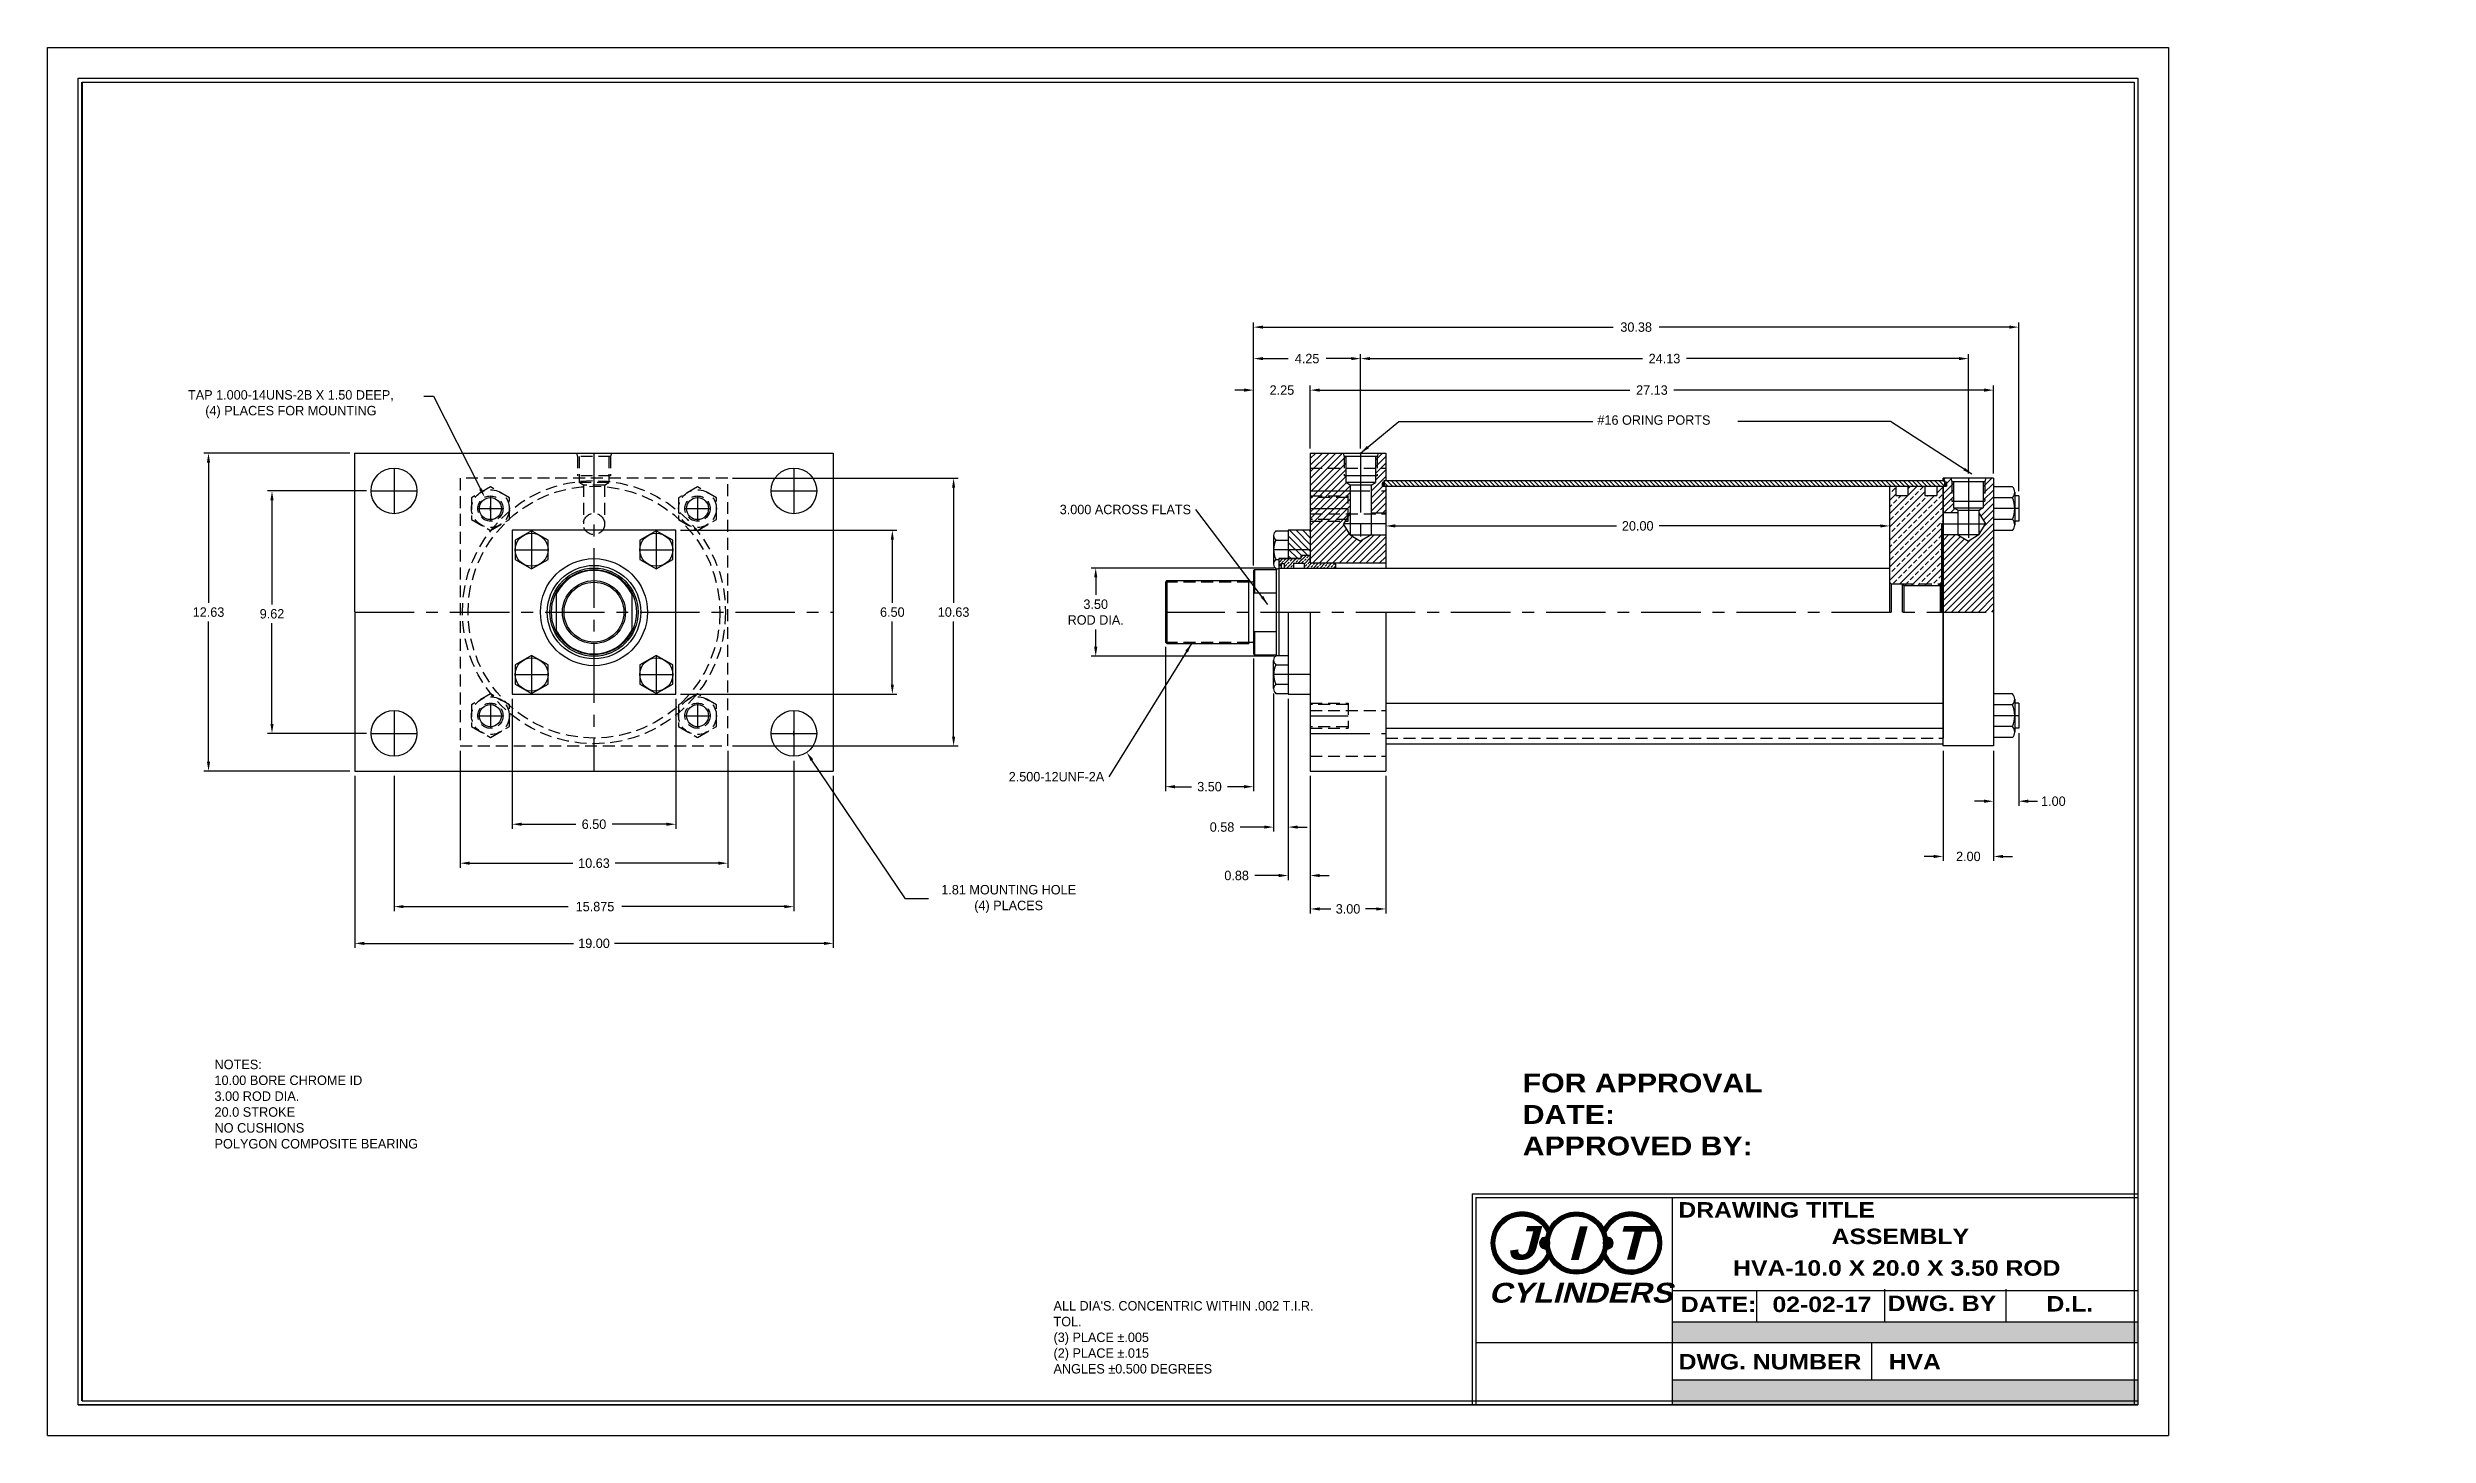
# Model space of a CAD drawing. Extents: x -40.6 to 53.9, y 2.4 to 57.5.
import ezdxf

# ---------------------------------------------------------------- set-up
doc = ezdxf.new("R2010")
doc.units = 0
doc.header["$LTSCALE"] = 1.888889
doc.header["$MEASUREMENT"] = 0
doc.linetypes.add('CENTER', pattern=[2, 1.25, -0.25, 0.25, -0.25])
doc.linetypes.add('DASHED2', pattern=[0.375, 0.25, -0.125])
doc.layers.get('DEFPOINTS').update_dxf_attribs({"linetype": 'CONTINUOUS'})
for name, color, linetype in [('BODY', 1, 'CONTINUOUS'), ('CENTER', 70, 'CENTER'), ('DIMENSION', 7, 'CONTINUOUS'), ('HATCH', 131, 'CONTINUOUS'), ('HIDDEN', 140, 'DASHED2'), ('TB', 7, 'CONTINUOUS')]:
    doc.layers.add(name, color=color, linetype=linetype)
doc.styles.add('ADESK1', font='romans')
doc.dimstyles.new('STANDARD_WS', dxfattribs={"dimscale": 1.888889, "dimtxt": 0.18, "dimasz": 0.18, "dimexe": 0.18, "dimexo": 0.0625, "dimgap": 0.09, "dimtad": 0, "dimtih": 1, "dimtoh": 1, "dimdec": 4, "dimzin": 0, "dimdsep": 46, "dimtxsty": 'Standard', "dimcen": 0.09, "dimadec": 0, "dimazin": 0, "dimtfac": 1, "dimtdec": 4, "dimtofl": 0, "dimtmove": 0, "dimatfit": 3, "dimfxl": 1, "dimtolj": 1, "dimtzin": 0, "dimarcsym": 0})
pattern_1 = [(0, (-36.81613, 15.2965), (0, 0.1727578), [0.1727578, -0.1727578]), (45, (-36.64337, 15.2965), (1e-17, 0.17275781), [0.04318945, -0.15793754, 0.04318945, -0.24431644])]

msp = doc.modelspace()

# ---------------------------------------------------------------- texts
at = {"layer": 'DIMENSION', "char_height": 0.375}
for s, insert, attachment_point in [('#16 ORING PORTS', (20.893, 42.93), 1), ('3.000 ACROSS FLATS', (4.758, 39), 9), ('2.500-12UNF-2A', (1.312, 28.585), 6)]:
    msp.add_mtext(s, dxfattribs=dict(at, insert=insert, attachment_point=attachment_point))
at = {"layer": 'DIMENSION', "attachment_point": 1}
for s, insert, char_height, width in [('NOTES:\\P10.00 BORE CHROME ID\\P3.00 ROD DIA.\\P20.0 STROKE \\PNO CUSHIONS\\PPOLYGON COMPOSITE BEARING', (-34.009, 17.357), 0.37778, 22.70539), ('{\\fArial Black|b0|i0|c0|p34;FOR APPROVAL\\PDATE:\\PAPPROVED BY:}', (17.927, 16.807), 0.75, 16.0599), ("ALL DIA'S. CONCENTRIC WITHIN .002 T.I.R.\\PTOL.\\P(3) PLACE ±.005\\P(2) PLACE ±.015\\PANGLES ±0.500 DEGREES", (-0.699, 7.775), 0.375, 30.38426)]:
    msp.add_mtext(s, dxfattribs=dict(at, insert=insert, char_height=char_height, width=width))
at = {"layer": 'DIMENSION', "lineweight": 0, "char_height": 0.18}
for insert, attachment_point in [((-6.182, 12.521), 6), ((11.684, 12.588), 6), ((4.236, 11.459), 6), ((4.389, 11.459), 6), ((4.418, 11.706), 6), ((10.473, 11.377), 4), ((7.199, 11.285), 4), ((11.12, 11.306), 6), ((14.981, 10.632), 4), ((6.592, 9.772), 4), ((10.036, 9.897), 6), ((53.88, 9.607), 4), ((13.362, 8.627), 4), ((19.578, 7.541), 4), ((19.578, 7.541), 4), ((9.865, 6.353), 6), ((13.166, 5.889), 6), ((19.578, 5.365), 4), ((19.578, 4.455), 4)]:
    msp.add_mtext('\\A1;', dxfattribs=dict(at, insert=insert, attachment_point=attachment_point))
at = {"layer": 'TB', "insert": (24.104, 11.701), "char_height": 0.6143, "width": 39.2897, "attachment_point": 1, "style": 'ADESK1'}
msp.add_mtext('{\\fArial Black|b0|i0|c0|p34;DRAWING TITLE}', dxfattribs=at)
at = {"layer": 'TB', "attachment_point": 1}
for s, insert, char_height, width in [('{\\fArial Black|b0|i1|c0|p34;\\C7;J}', (17.307, 10.758), 1.3365, 4.21253), ('{\\fArial Black|b0|i1|c0|p34;\\C7;I}', (19.697, 10.74), 1.3365, 3.75751), ('{\\fArial Black|b0|i1|c0|p34;\\C7;T}', (21.565, 10.75), 1.3365, 4.21253), ('{\\fArial Black|b0|i0|c0|p34;\\C7;ASSEMBLY}', (30.188, 10.651), 0.6143, 16.4929), ('{\\fArial Black|b0|i1|c0|p34;\\C7;CYLINDERS}', (16.577, 8.501), 0.78975, 9.34778), ('{\\fArial Black|b0|i0|c0|p34;\\C7;HVA-10.0 X 20.0 X 3.50 ROD}', (26.281, 9.396), 0.6143, 14.40747), ('{\\fArial Black|b0|i0|c0|p34;\\C7;DATE:}', (24.201, 7.949), 0.61425, 2.27885), ('{\\fArial Black|b0|i0|c0|p34;\\C7;02-02-17}', (27.842, 7.951), 0.6143, 4.57326), ('{\\fArial Black|b0|i0|c0|p34;\\C7;DWG. BY}', (32.413, 7.992), 0.61425, 4.6865), ('{\\fArial Black|b0|i0|c0|p34;\\C7;D.L.}', (38.718, 7.975), 0.6143, 4.85757), ('{\\fArial Black|b0|i0|c0|p34;\\C7;DWG. NUMBER}', (24.115, 5.674), 0.61425, 7.82509), ('{\\fArial Black|b0|i0|c0|p34;\\C7;HVA}', (32.455, 5.674), 0.61425, 7.82509)]:
    msp.add_mtext(s, dxfattribs=dict(at, insert=insert, char_height=char_height, width=width))

# ---------------------------------------------------------------- blocks, each defined once
blk = doc.blocks.new('*D73')
at = {"layer": 'DEFPOINTS', "color": 0}
for p in [(-11.006, 29.4), (-26.88, 28.806), (-11.006, 23.43)]:
    blk.add_point(p, dxfattribs=at)
at = {"layer": 'DIMENSION', "color": 0, "lineweight": -2}
for p, q in [((-26.88, 28.618), (-26.88, 23.25)), ((-11.006, 29.212), (-11.006, 23.25)), ((-26.505, 23.43), (-19.966, 23.43)), ((-11.381, 23.43), (-17.84, 23.43))]:
    blk.add_line(p, q, dxfattribs=at)
at = {"layer": 'DIMENSION', "color": 0}
for points in [[(-26.505, 23.492), (-26.505, 23.367), (-26.88, 23.43)], [(-11.381, 23.492), (-11.381, 23.367), (-11.006, 23.43)]]:
    blk.add_solid(points, dxfattribs=at)
at = {"layer": 'DIMENSION', "color": 0, "insert": (-18.903, 23.43), "char_height": 0.375, "attachment_point": 5}
blk.add_mtext('\\A1;15.875', dxfattribs=at)
blk = doc.blocks.new('*D76')
at = {"layer": 'DEFPOINTS', "color": 0}
for p in [(-27.787, 39.93), (-31.725, 30.306), (-27.787, 30.306)]:
    blk.add_point(p, dxfattribs=at)
at = {"layer": 'DIMENSION', "color": 0, "lineweight": -2}
for p, q in [((-27.975, 39.93), (-31.905, 39.93)), ((-31.725, 39.555), (-31.725, 35.427)), ((-31.725, 30.681), (-31.725, 34.676)), ((-27.975, 30.306), (-31.905, 30.306))]:
    blk.add_line(p, q, dxfattribs=at)
at = {"layer": 'DIMENSION', "color": 0}
for points in [[(-31.788, 39.555), (-31.663, 39.555), (-31.725, 39.93)], [(-31.788, 30.681), (-31.663, 30.681), (-31.725, 30.306)]]:
    blk.add_solid(points, dxfattribs=at)
at = {"layer": 'DIMENSION', "color": 0, "insert": (-31.725, 35.051), "char_height": 0.375, "attachment_point": 5}
blk.add_mtext('\\A1;9.62', dxfattribs=at)
blk = doc.blocks.new('*D79')
at = {"layer": 'DEFPOINTS', "color": 0}
for p in [(-11.514, 31.057), (-10.499, 29.554)]:
    blk.add_point(p, dxfattribs=at)
at = {"layer": 'DIMENSION', "color": 0, "lineweight": -2}
for p, q in [((-11.096, 30.306), (-10.916, 30.306)), ((-11.006, 30.216), (-11.006, 30.396)), ((-6.57, 23.733), (-10.29, 29.244)), ((-5.668, 23.733), (-6.57, 23.733))]:
    blk.add_line(p, q, dxfattribs=at)
at = {"layer": 'DIMENSION', "color": 0}
blk.add_solid([(-10.238, 29.278), (-10.341, 29.209), (-10.499, 29.554)], dxfattribs=at)
at = {"layer": 'DIMENSION', "color": 0, "insert": (-2.48, 23.733), "char_height": 0.375, "attachment_point": 5}
blk.add_mtext('\\A1;1.81 MOUNTING HOLE\\P(4) PLACES', dxfattribs=at)
blk = doc.blocks.new('*D108')
at = {"layer": 'DEFPOINTS', "color": 0}
for p in [(-23.28, 39.674), (-22.827, 38.782)]:
    blk.add_point(p, dxfattribs=at)
at = {"layer": 'DIMENSION', "color": 0, "lineweight": -2}
for p, q in [((-25.693, 43.685), (-25.318, 43.685)), ((-25.318, 43.685), (-23.45, 40.008)), ((-23.143, 39.228), (-22.963, 39.228)), ((-23.053, 39.138), (-23.053, 39.318))]:
    blk.add_line(p, q, dxfattribs=at)
at = {"layer": 'DIMENSION', "color": 0}
blk.add_solid([(-23.394, 40.037), (-23.506, 39.98), (-23.28, 39.674)], dxfattribs=at)
at = {"layer": 'DIMENSION', "color": 0, "insert": (-30.975, 43.685), "char_height": 0.375, "attachment_point": 5}
blk.add_mtext('\\A1;\\PTAP 1.000-14UNS-2B X 1.50 DEEP,\\P(4) PLACES FOR MOUNTING', dxfattribs=at)
blk = doc.blocks.new('*D217')
at = {"layer": 'DEFPOINTS', "color": 0}
for p in [(9.492, 28.806), (12.492, 28.806), (9.492, 23.338)]:
    blk.add_point(p, dxfattribs=at)
at = {"layer": 'DIMENSION', "color": 0, "lineweight": -2}
for p, q in [((9.492, 28.618), (9.492, 23.158)), ((12.492, 28.618), (12.492, 23.158)), ((9.867, 23.338), (10.304, 23.338)), ((12.117, 23.338), (11.68, 23.338))]:
    blk.add_line(p, q, dxfattribs=at)
at = {"layer": 'DIMENSION', "color": 0}
for points in [[(9.867, 23.4), (9.867, 23.275), (9.492, 23.338)], [(12.117, 23.4), (12.117, 23.275), (12.492, 23.338)]]:
    blk.add_solid(points, dxfattribs=at)
at = {"layer": 'DIMENSION', "color": 0, "insert": (10.992, 23.338), "char_height": 0.375, "attachment_point": 5}
blk.add_mtext('\\A1;3.00', dxfattribs=at)
blk = doc.blocks.new('*D245')
at = {"layer": 'DEFPOINTS', "color": 0}
for p in [(3.742, 33.93), (7.242, 33.461), (7.242, 28.19)]:
    blk.add_point(p, dxfattribs=at)
at = {"layer": 'DIMENSION', "color": 0, "lineweight": -2}
for p, q in [((3.742, 33.742), (3.742, 28.01)), ((7.242, 33.273), (7.242, 28.01)), ((4.117, 28.19), (4.773, 28.19)), ((6.867, 28.19), (6.212, 28.19))]:
    blk.add_line(p, q, dxfattribs=at)
at = {"layer": 'DIMENSION', "color": 0}
for points in [[(4.117, 28.252), (4.117, 28.127), (3.742, 28.19)], [(6.867, 28.252), (6.867, 28.127), (7.242, 28.19)]]:
    blk.add_solid(points, dxfattribs=at)
at = {"layer": 'DIMENSION', "color": 0, "insert": (5.492, 28.19), "char_height": 0.375, "attachment_point": 5}
blk.add_mtext('\\A1;3.50', dxfattribs=at)
blk = doc.blocks.new('*D249')
at = {"layer": 'DEFPOINTS', "color": 0}
for p in [(-24.256, 29.806), (-13.631, 29.806), (-24.256, 25.153)]:
    blk.add_point(p, dxfattribs=at)
at = {"layer": 'DIMENSION', "color": 0, "lineweight": -2}
for p, q in [((-24.256, 29.618), (-24.256, 24.973)), ((-13.631, 29.618), (-13.631, 24.973)), ((-23.881, 25.153), (-19.788, 25.153)), ((-14.006, 25.153), (-18.099, 25.153))]:
    blk.add_line(p, q, dxfattribs=at)
at = {"layer": 'DIMENSION', "color": 0}
for points in [[(-23.881, 25.216), (-23.881, 25.091), (-24.256, 25.153)], [(-14.006, 25.216), (-14.006, 25.091), (-13.631, 25.153)]]:
    blk.add_solid(points, dxfattribs=at)
at = {"layer": 'DIMENSION', "color": 0, "insert": (-18.943, 25.153), "char_height": 0.375, "attachment_point": 5}
blk.add_mtext('\\A1;10.63', dxfattribs=at)
blk = doc.blocks.new('*D250')
at = {"layer": 'DEFPOINTS', "color": 0}
for p in [(-13.631, 40.431), (-13.631, 29.806), (-4.667, 29.806)]:
    blk.add_point(p, dxfattribs=at)
at = {"layer": 'DIMENSION', "color": 0, "lineweight": -2}
for p, q in [((-13.443, 40.431), (-4.487, 40.431)), ((-4.667, 40.056), (-4.667, 35.494)), ((-4.667, 30.181), (-4.667, 34.743)), ((-13.443, 29.806), (-4.487, 29.806))]:
    blk.add_line(p, q, dxfattribs=at)
at = {"layer": 'DIMENSION', "color": 0}
for points in [[(-4.729, 40.056), (-4.604, 40.056), (-4.667, 40.431)], [(-4.729, 30.181), (-4.604, 30.181), (-4.667, 29.806)]]:
    blk.add_solid(points, dxfattribs=at)
at = {"layer": 'DIMENSION', "color": 0, "insert": (-4.667, 35.118), "char_height": 0.375, "attachment_point": 5}
blk.add_mtext('\\A1;10.63', dxfattribs=at)
blk = doc.blocks.new('*D252')
at = {"layer": 'DEFPOINTS', "color": 0}
for p in [(-28.444, 41.431), (-34.245, 28.806), (-28.441, 28.806)]:
    blk.add_point(p, dxfattribs=at)
at = {"layer": 'DIMENSION', "color": 0, "lineweight": -2}
for p, q in [((-28.632, 41.431), (-34.425, 41.431)), ((-34.245, 41.056), (-34.245, 35.494)), ((-34.245, 29.181), (-34.245, 34.743)), ((-28.629, 28.806), (-34.425, 28.806))]:
    blk.add_line(p, q, dxfattribs=at)
at = {"layer": 'DIMENSION', "color": 0}
for points in [[(-34.308, 41.056), (-34.183, 41.056), (-34.245, 41.431)], [(-34.308, 29.181), (-34.183, 29.181), (-34.245, 28.806)]]:
    blk.add_solid(points, dxfattribs=at)
at = {"layer": 'DIMENSION', "color": 0, "insert": (-34.245, 35.118), "char_height": 0.375, "attachment_point": 5}
blk.add_mtext('\\A1;12.63', dxfattribs=at)
blk = doc.blocks.new('*D257')
at = {"layer": 'DEFPOINTS', "color": 0}
for p in [(34.617, 29.806), (36.617, 29.806), (36.617, 25.422)]:
    blk.add_point(p, dxfattribs=at)
at = {"layer": 'DIMENSION', "color": 0, "lineweight": -2}
for p, q in [((34.617, 29.618), (34.617, 25.242)), ((36.617, 29.618), (36.617, 25.242)), ((34.242, 25.422), (33.867, 25.422)), ((36.992, 25.422), (37.367, 25.422))]:
    blk.add_line(p, q, dxfattribs=at)
at = {"layer": 'DIMENSION', "color": 0}
for points in [[(34.242, 25.484), (34.242, 25.359), (34.617, 25.422)], [(36.992, 25.484), (36.992, 25.359), (36.617, 25.422)]]:
    blk.add_solid(points, dxfattribs=at)
at = {"layer": 'DIMENSION', "color": 0, "insert": (35.617, 25.422), "char_height": 0.375, "attachment_point": 5}
blk.add_mtext('\\A1;2.00', dxfattribs=at)
blk = doc.blocks.new('*D258')
at = {"layer": 'DEFPOINTS', "color": 0}
for p in [(37.617, 30.508), (36.617, 29.806), (37.617, 27.613)]:
    blk.add_point(p, dxfattribs=at)
at = {"layer": 'DIMENSION', "color": 0, "lineweight": -2}
for p, q in [((37.617, 30.32), (37.617, 27.433)), ((36.617, 29.618), (36.617, 27.433)), ((36.242, 27.613), (35.867, 27.613)), ((37.992, 27.613), (38.367, 27.613))]:
    blk.add_line(p, q, dxfattribs=at)
at = {"layer": 'DIMENSION', "color": 0}
for points in [[(36.242, 27.676), (36.242, 27.551), (36.617, 27.613)], [(37.992, 27.676), (37.992, 27.551), (37.617, 27.613)]]:
    blk.add_solid(points, dxfattribs=at)
at = {"layer": 'DIMENSION', "color": 0, "insert": (38.993, 27.613), "char_height": 0.375, "attachment_point": 5}
blk.add_mtext('\\A1;1.00', dxfattribs=at)
blk = doc.blocks.new('*D259')
at = {"layer": 'DEFPOINTS', "color": 0}
for p in [(8.617, 31.868), (9.492, 28.806), (8.617, 24.665)]:
    blk.add_point(p, dxfattribs=at)
at = {"layer": 'DIMENSION', "color": 0, "lineweight": -2}
for p, q in [((8.617, 31.68), (8.617, 24.485)), ((9.492, 28.618), (9.492, 24.485)), ((8.242, 24.665), (7.288, 24.665)), ((9.867, 24.665), (10.242, 24.665))]:
    blk.add_line(p, q, dxfattribs=at)
at = {"layer": 'DIMENSION', "color": 0}
for points in [[(8.242, 24.727), (8.242, 24.602), (8.617, 24.665)], [(9.867, 24.727), (9.867, 24.602), (9.492, 24.665)]]:
    blk.add_solid(points, dxfattribs=at)
at = {"layer": 'DIMENSION', "color": 0, "insert": (6.569, 24.665), "char_height": 0.375, "attachment_point": 5}
blk.add_mtext('\\A1;0.88', dxfattribs=at)
blk = doc.blocks.new('*D260')
at = {"layer": 'DEFPOINTS', "color": 0}
for p in [(8.039, 32.081), (8.617, 31.868), (8.039, 26.587)]:
    blk.add_point(p, dxfattribs=at)
at = {"layer": 'DIMENSION', "color": 0, "lineweight": -2}
for p, q in [((8.039, 31.893), (8.039, 26.407)), ((8.617, 31.68), (8.617, 26.407)), ((7.664, 26.587), (6.71, 26.587)), ((8.992, 26.587), (9.367, 26.587))]:
    blk.add_line(p, q, dxfattribs=at)
at = {"layer": 'DIMENSION', "color": 0}
for points in [[(7.664, 26.65), (7.664, 26.525), (8.039, 26.587)], [(8.992, 26.65), (8.992, 26.525), (8.617, 26.587)]]:
    blk.add_solid(points, dxfattribs=at)
at = {"layer": 'DIMENSION', "color": 0, "insert": (5.991, 26.587), "char_height": 0.375, "attachment_point": 5}
blk.add_mtext('\\A1;0.58', dxfattribs=at)
blk = doc.blocks.new('*D261')
at = {"layer": 'DEFPOINTS', "color": 0}
for p in [(7.242, 43.93), (9.492, 41.43), (7.242, 36.775)]:
    blk.add_point(p, dxfattribs=at)
at = {"layer": 'DIMENSION', "color": 0, "lineweight": -2}
for p, q in [((6.867, 43.93), (6.492, 43.93)), ((7.242, 36.963), (7.242, 44.11)), ((9.492, 41.618), (9.492, 44.11)), ((9.867, 43.93), (10.242, 43.93))]:
    blk.add_line(p, q, dxfattribs=at)
at = {"layer": 'DIMENSION', "color": 0}
for points in [[(6.867, 43.993), (6.867, 43.868), (7.242, 43.93)], [(9.867, 43.993), (9.867, 43.868), (9.492, 43.93)]]:
    blk.add_solid(points, dxfattribs=at)
at = {"layer": 'DIMENSION', "color": 0, "insert": (8.367, 43.93), "char_height": 0.375, "attachment_point": 5}
blk.add_mtext('\\A1;2.25', dxfattribs=at)
blk = doc.blocks.new('*D262')
at = {"layer": 'DEFPOINTS', "color": 0}
for p in [(7.242, 45.18), (11.492, 41.43), (7.242, 36.775)]:
    blk.add_point(p, dxfattribs=at)
at = {"layer": 'DIMENSION', "color": 0, "lineweight": -2}
for p, q in [((7.242, 36.963), (7.242, 45.36)), ((7.617, 45.18), (8.617, 45.18)), ((11.117, 45.18), (10.118, 45.18)), ((11.492, 41.618), (11.492, 45.36))]:
    blk.add_line(p, q, dxfattribs=at)
at = {"layer": 'DIMENSION', "color": 0}
for points in [[(7.617, 45.243), (7.617, 45.118), (7.242, 45.18)], [(11.117, 45.243), (11.117, 45.118), (11.492, 45.18)]]:
    blk.add_solid(points, dxfattribs=at)
at = {"layer": 'DIMENSION', "color": 0, "insert": (9.367, 45.18), "char_height": 0.375, "attachment_point": 5}
blk.add_mtext('\\A1;4.25', dxfattribs=at)
blk = doc.blocks.new('*D263')
at = {"layer": 'DEFPOINTS', "color": 0}
for p in [(35.617, 45.18), (11.492, 41.43), (35.617, 40.431)]:
    blk.add_point(p, dxfattribs=at)
at = {"layer": 'DIMENSION', "color": 0, "lineweight": -2}
for p, q in [((11.492, 41.618), (11.492, 45.36)), ((11.867, 45.18), (22.679, 45.18)), ((35.242, 45.18), (24.43, 45.18)), ((35.617, 40.619), (35.617, 45.36))]:
    blk.add_line(p, q, dxfattribs=at)
at = {"layer": 'DIMENSION', "color": 0}
for points in [[(11.867, 45.243), (11.867, 45.118), (11.492, 45.18)], [(35.242, 45.243), (35.242, 45.118), (35.617, 45.18)]]:
    blk.add_solid(points, dxfattribs=at)
at = {"layer": 'DIMENSION', "color": 0, "insert": (23.555, 45.18), "char_height": 0.375, "attachment_point": 5}
blk.add_mtext('\\A1;24.13', dxfattribs=at)
blk = doc.blocks.new('*D264')
at = {"layer": 'DEFPOINTS', "color": 0}
for p in [(12.492, 39.056), (12.492, 38.539), (32.492, 38.539)]:
    blk.add_point(p, dxfattribs=at)
at = {"layer": 'DIMENSION', "color": 0, "lineweight": -2}
for p, q in [((12.492, 38.868), (12.492, 38.359)), ((12.867, 38.539), (21.648, 38.539)), ((32.117, 38.539), (23.337, 38.539)), ((32.492, 38.727), (32.492, 38.719))]:
    blk.add_line(p, q, dxfattribs=at)
at = {"layer": 'DIMENSION', "color": 0}
for points in [[(12.867, 38.602), (12.867, 38.477), (12.492, 38.539)], [(32.117, 38.602), (32.117, 38.477), (32.492, 38.539)]]:
    blk.add_solid(points, dxfattribs=at)
at = {"layer": 'DIMENSION', "color": 0, "insert": (22.492, 38.539), "char_height": 0.375, "attachment_point": 5}
blk.add_mtext('\\A1;20.00', dxfattribs=at)
blk = doc.blocks.new('*D265')
at = {"layer": 'DEFPOINTS', "color": 0}
for p in [(9.492, 43.93), (9.492, 41.43), (36.617, 40.431)]:
    blk.add_point(p, dxfattribs=at)
at = {"layer": 'DIMENSION', "color": 0, "lineweight": -2}
for p, q in [((9.492, 41.618), (9.492, 44.11)), ((9.867, 43.93), (22.179, 43.93)), ((36.242, 43.93), (23.93, 43.93)), ((36.617, 40.619), (36.617, 44.11))]:
    blk.add_line(p, q, dxfattribs=at)
at = {"layer": 'DIMENSION', "color": 0}
for points in [[(9.867, 43.993), (9.867, 43.868), (9.492, 43.93)], [(36.242, 43.993), (36.242, 43.868), (36.617, 43.93)]]:
    blk.add_solid(points, dxfattribs=at)
at = {"layer": 'DIMENSION', "color": 0, "insert": (23.055, 43.93), "char_height": 0.375, "attachment_point": 5}
blk.add_mtext('\\A1;27.13', dxfattribs=at)
blk = doc.blocks.new('*D266')
at = {"layer": 'DEFPOINTS', "color": 0}
for p in [(7.242, 46.43), (37.617, 39.728), (7.242, 36.775)]:
    blk.add_point(p, dxfattribs=at)
at = {"layer": 'DIMENSION', "color": 0, "lineweight": -2}
for p, q in [((7.242, 36.963), (7.242, 46.61)), ((7.617, 46.43), (21.523, 46.43)), ((37.242, 46.43), (23.337, 46.43)), ((37.617, 39.916), (37.617, 46.61))]:
    blk.add_line(p, q, dxfattribs=at)
at = {"layer": 'DIMENSION', "color": 0}
for points in [[(7.617, 46.493), (7.617, 46.368), (7.242, 46.43)], [(37.242, 46.493), (37.242, 46.368), (37.617, 46.43)]]:
    blk.add_solid(points, dxfattribs=at)
at = {"layer": 'DIMENSION', "color": 0, "insert": (22.43, 46.43), "char_height": 0.375, "attachment_point": 5}
blk.add_mtext('\\A1;30.38', dxfattribs=at)
blk = doc.blocks.new('*D267')
at = {"layer": 'DEFPOINTS', "color": 0}
for p in [(-28.441, 28.806), (-9.441, 28.806), (-28.441, 21.972)]:
    blk.add_point(p, dxfattribs=at)
at = {"layer": 'DIMENSION', "color": 0, "lineweight": -2}
for p, q in [((-28.441, 28.618), (-28.441, 21.792)), ((-9.441, 28.618), (-9.441, 21.792)), ((-28.066, 21.972), (-19.754, 21.972)), ((-9.816, 21.972), (-18.128, 21.972))]:
    blk.add_line(p, q, dxfattribs=at)
at = {"layer": 'DIMENSION', "color": 0}
for points in [[(-28.066, 22.034), (-28.066, 21.909), (-28.441, 21.972)], [(-9.816, 22.034), (-9.816, 21.909), (-9.441, 21.972)]]:
    blk.add_solid(points, dxfattribs=at)
at = {"layer": 'DIMENSION', "color": 0, "insert": (-18.941, 21.972), "char_height": 0.375, "attachment_point": 5}
blk.add_mtext('\\A1;19.00', dxfattribs=at)
blk = doc.blocks.new('*D268')
at = {"layer": 'DEFPOINTS', "color": 0}
for p in [(-15.693, 38.368), (-15.693, 31.868), (-7.099, 31.868)]:
    blk.add_point(p, dxfattribs=at)
at = {"layer": 'DIMENSION', "color": 0, "lineweight": -2}
for p, q in [((-15.505, 38.368), (-6.919, 38.368)), ((-7.099, 37.993), (-7.099, 35.494)), ((-7.099, 32.243), (-7.099, 34.743)), ((-15.505, 31.868), (-6.919, 31.868))]:
    blk.add_line(p, q, dxfattribs=at)
at = {"layer": 'DIMENSION', "color": 0}
for points in [[(-7.161, 37.993), (-7.036, 37.993), (-7.099, 38.368)], [(-7.161, 32.243), (-7.036, 32.243), (-7.099, 31.868)]]:
    blk.add_solid(points, dxfattribs=at)
at = {"layer": 'DIMENSION', "color": 0, "insert": (-7.099, 35.118), "char_height": 0.375, "attachment_point": 5}
blk.add_mtext('\\A1;6.50', dxfattribs=at)
blk = doc.blocks.new('*D269')
at = {"layer": 'DEFPOINTS', "color": 0}
for p in [(-22.193, 31.868), (-15.693, 31.868), (-22.193, 26.7)]:
    blk.add_point(p, dxfattribs=at)
at = {"layer": 'DIMENSION', "color": 0, "lineweight": -2}
for p, q in [((-22.193, 31.68), (-22.193, 26.52)), ((-15.693, 31.68), (-15.693, 26.52)), ((-21.818, 26.7), (-19.663, 26.7)), ((-16.068, 26.7), (-18.224, 26.7))]:
    blk.add_line(p, q, dxfattribs=at)
at = {"layer": 'DIMENSION', "color": 0}
for points in [[(-21.818, 26.762), (-21.818, 26.637), (-22.193, 26.7)], [(-16.068, 26.762), (-16.068, 26.637), (-15.693, 26.7)]]:
    blk.add_solid(points, dxfattribs=at)
at = {"layer": 'DIMENSION', "color": 0, "insert": (-18.943, 26.7), "char_height": 0.375, "attachment_point": 5}
blk.add_mtext('\\A1;6.50', dxfattribs=at)
blk = doc.blocks.new('*D270')
at = {"layer": 'DEFPOINTS', "color": 0}
for p in [(8.242, 36.868), (0.975, 33.368), (8.242, 33.368)]:
    blk.add_point(p, dxfattribs=at)
at = {"layer": 'DIMENSION', "color": 0, "lineweight": -2}
for p, q in [((8.054, 36.868), (0.795, 36.868)), ((0.975, 36.493), (0.975, 35.806)), ((0.975, 33.743), (0.975, 34.43)), ((8.054, 33.368), (0.795, 33.368))]:
    blk.add_line(p, q, dxfattribs=at)
at = {"layer": 'DIMENSION', "color": 0}
for points in [[(0.913, 36.493), (1.038, 36.493), (0.975, 36.868)], [(0.913, 33.743), (1.038, 33.743), (0.975, 33.368)]]:
    blk.add_solid(points, dxfattribs=at)
at = {"layer": 'DIMENSION', "color": 0, "insert": (0.975, 35.118), "char_height": 0.375, "attachment_point": 5}
blk.add_mtext('\\A1;3.50\\PROD DIA.', dxfattribs=at)

# ---------------------------------------------------------------- dimensions: what is measured, and where the dimension line sits
at = {"layer": 'DIMENSION'}
for p1, p2, text, picture, middle in [((-22.827, 38.782), (-23.28, 39.674), '\\PTAP 1.000-14UNS-2B X 1.50 DEEP,\\P(4) PLACES FOR MOUNTING', '*D108', (-30.975, 43.685)), ((-11.514, 31.057), (-10.499, 29.554), '1.81 MOUNTING HOLE\\P(4) PLACES', '*D79', (-2.48, 23.733))]:
    dim = msp.add_diameter_dim_2p(p1=p1, p2=p2, text=text, dimstyle='STANDARD_WS', override={"dimscale": 1, "dimtxt": 0.375, "dimasz": 0.375, "dimexo": 0.188, "dimgap": 0.188, "dimdec": 2, "dimadec": 1, "dimtdec": 2}, dxfattribs=at)
    dim.commit()
    dim.dimension.update_dxf_attribs({"geometry": picture, "text_midpoint": middle, "dimtype": 163})
for base, p1, p2, picture, middle in [((7.242345211, 46.430216275), (37.617345211, 39.728216275), (7.242345211, 36.775216275), '*D266', (22.429845211, 46.430216275)), ((9.492345211, 43.930216275), (36.617345211, 40.430716275), (9.492345211, 41.430216275), '*D265', (23.054845211, 43.930216275)), ((-22.193, 26.7), (-15.693, 31.868), (-22.193, 31.868), '*D269', (-18.943, 26.7)), ((37.617, 27.613), (36.617, 29.806), (37.617, 30.508), '*D258', (38.993, 27.613)), ((36.617, 25.422), (34.617, 29.806), (36.617, 29.806), '*D257', (35.617, 25.422)), ((-28.441, 21.972), (-9.441, 28.806), (-28.441, 28.806), '*D267', (-18.941, 21.972)), ((9.492, 23.338), (12.492, 28.806), (9.492, 28.806), '*D217', (10.992, 23.338))]:
    dim = msp.add_linear_dim(base=base, p1=p1, p2=p2, dimstyle='STANDARD_WS', override={"dimscale": 1, "dimtxt": 0.375, "dimasz": 0.375, "dimexo": 0.188, "dimgap": 0.188, "dimdec": 2, "dimadec": 1, "dimtdec": 2}, dxfattribs=at)
    dim.commit()
    dim.dimension.update_dxf_attribs({"geometry": picture, "text_midpoint": middle})
for base, p1, p2, picture, middle in [((7.242, 45.18), (11.492, 41.43), (7.242, 36.775), '*D262', (9.367, 45.18)), ((35.617345211, 45.180216275), (11.492345211, 41.430216275), (35.617345211, 40.430716275), '*D263', (23.554845211, 45.180216275)), ((7.242, 43.93), (9.492, 41.43), (7.242, 36.775), '*D261', (8.367, 43.93)), ((12.492, 38.539), (32.492, 38.539), (12.492, 39.056), '*D264', (22.492, 38.539)), ((7.242, 28.19), (3.742, 33.93), (7.242, 33.461), '*D245', (5.492, 28.19)), ((8.039, 26.587), (8.617, 31.868), (8.039, 32.081), '*D260', (5.991, 26.587)), ((8.617345211, 24.664852925), (9.492345211, 28.806216275), (8.617345211, 31.868216275), '*D259', (6.569011877, 24.664852925)), ((-24.255966916, 25.153239347), (-13.630966916, 29.805716275), (-24.255966916, 29.805716275), '*D249', (-18.943466916, 25.153239347))]:
    dim = msp.add_linear_dim(base=base, p1=p1, p2=p2, dimstyle='STANDARD_WS', override={"dimscale": 1, "dimtxt": 0.375, "dimasz": 0.375, "dimexo": 0.188, "dimgap": 0.188, "dimdec": 2, "dimadec": 1, "dimtdec": 2}, dxfattribs=at)
    dim.commit()
    dim.dimension.update_dxf_attribs({"geometry": picture, "text_midpoint": middle, "dimtype": 160})
for base, p1, p2, picture, middle in [((-34.245242543, 28.805716275), (-28.443865264, 41.430716275), (-28.440649104, 28.805716275), '*D252', (-34.245242543, 35.118216275)), ((-31.725, 30.306), (-27.787, 39.93), (-27.787, 30.306), '*D76', (-31.725, 35.051)), ((-4.66691677, 29.805716275), (-13.630966916, 40.430716275), (-13.630966916, 29.805716275), '*D250', (-4.66691677, 35.118216275))]:
    dim = msp.add_linear_dim(base=base, p1=p1, p2=p2, angle=90, dimstyle='STANDARD_WS', override={"dimscale": 1, "dimtxt": 0.375, "dimasz": 0.375, "dimexo": 0.188, "dimgap": 0.188, "dimdec": 2, "dimadec": 1, "dimtdec": 2}, dxfattribs=at)
    dim.commit()
    dim.dimension.update_dxf_attribs({"geometry": picture, "text_midpoint": middle, "dimtype": 160})
dim = msp.add_linear_dim(base=(-7.099, 31.868), p1=(-15.693, 38.368), p2=(-15.693, 31.868), angle=90, dimstyle='STANDARD_WS', override={"dimscale": 1, "dimtxt": 0.375, "dimasz": 0.375, "dimexo": 0.188, "dimgap": 0.188, "dimdec": 2, "dimadec": 1, "dimtdec": 2}, dxfattribs=at)
dim.commit()
dim.dimension.update_dxf_attribs({"geometry": '*D268', "text_midpoint": (-7.099, 35.118)})
dim = msp.add_linear_dim(base=(0.975, 33.368), p1=(8.242, 36.868), p2=(8.242, 33.368), angle=90, text='<>\\PROD DIA.', dimstyle='STANDARD_WS', override={"dimscale": 1, "dimtxt": 0.375, "dimasz": 0.375, "dimexo": 0.188, "dimgap": 0.188, "dimdec": 2, "dimadec": 1, "dimtdec": 2}, dxfattribs=at)
dim.commit()
dim.dimension.update_dxf_attribs({"geometry": '*D270', "text_midpoint": (0.975, 35.118)})
dim = msp.add_linear_dim(base=(-11.006, 23.43), p1=(-26.88, 28.806), p2=(-11.006, 29.4), text='15.875', dimstyle='STANDARD_WS', override={"dimscale": 1, "dimtxt": 0.375, "dimasz": 0.375, "dimexo": 0.188, "dimgap": 0.188, "dimdec": 2, "dimadec": 1, "dimtdec": 2}, dxfattribs=at)
dim.commit()
dim.dimension.update_dxf_attribs({"geometry": '*D73', "text_midpoint": (-18.903, 23.43), "dimtype": 160})

# ---------------------------------------------------------------- hatches: boundary and pattern name
at = {"layer": 'HATCH'}
h = msp.add_hatch(dxfattribs=at)
h.set_pattern_fill('ANSI31', color=256, scale=1.5, style=0)
h.set_pattern_definition([(45, (-12.89255, 0), (-0.1325825, 0.1325825), [])])
h.paths.add_polyline_path([(10.898, 41.3), (10.836, 41.3), (10.802, 41.43), (9.492, 41.43), (9.492, 37.087, 0.414214), (9.523, 37.056), (12.492, 37.056), (12.492, 38.181), (11.914, 38.181), (11.492, 37.937), (11.07, 38.181), (10.818, 38.618), (11.07, 39.056), (11.07, 40.164), (10.898, 40.263)])
h.paths.add_polyline_path([(12.492, 40.118), (12.356, 40.118), (12.356, 40.236), (12.356, 40.275), (12.43, 40.275), (12.43, 40.306), (12.43, 40.343), (12.492, 40.343), (12.492, 41.43), (12.183, 41.43), (12.148, 41.3), (12.086, 41.3), (12.086, 40.263), (11.914, 40.164), (11.914, 39.056), (12.492, 39.056)])
h.paths.add_polyline_path([(35.023, 40.301), (34.961, 40.301), (34.927, 40.431), (34.617, 40.431), (34.617, 40.343), (34.679, 40.343), (34.679, 40.275), (34.753, 40.275), (34.753, 40.118), (34.617, 40.118), (34.617, 39.056), (35.195, 39.056), (35.195, 39.165), (35.023, 39.264)])
h.paths.add_polyline_path([(36.617, 40.431), (36.308, 40.431), (36.273, 40.301), (36.211, 40.301), (36.211, 39.264), (36.039, 39.165), (36.039, 39.056), (36.292, 38.618), (36.039, 38.181), (35.617, 37.937), (35.195, 38.181), (34.617, 38.181), (34.617, 35.118), (36.617, 35.118)])
h = msp.add_hatch(dxfattribs=at)
h.set_pattern_fill('ANSI31', color=256, angle=90, style=0)
h.set_pattern_definition([(135, (-12.89255, 0), (-0.08838835, -0.08838835), [])])
h.paths.add_polyline_path([(34.679, 40.306), (34.679, 40.343), (34.617, 40.343), (12.492, 40.343), (12.43, 40.343), (12.43, 40.118), (12.492, 40.118), (34.617, 40.118), (34.679, 40.118)])
h = msp.add_hatch(dxfattribs=at)
h.set_pattern_fill('ANSI33', color=256, scale=1.5, style=0)
h.set_pattern_definition([(45, (-12.89255, 0), (-0.265165, 0.265165), []), (45, (-12.6274, 0), (-0.265165, 0.265165), [0.1875, -0.09375])])
h.paths.add_polyline_path([(34.617, 39.43), (34.617, 40.118), (34.367, 40.118), (34.367, 39.743), (33.892, 39.743), (33.892, 40.118), (33.217, 40.118), (33.217, 39.743), (32.742, 39.743), (32.742, 40.118), (32.492, 40.118), (32.492, 36.305), (32.554, 36.243), (32.992, 36.243), (34.555, 36.243), (34.555, 38.618), (34.617, 38.618)])
h.paths.add_polyline_path([(34.555, 36.243), (32.992, 36.243), (33.054, 36.181), (34.493, 36.181)])
h = msp.add_hatch(dxfattribs=at)
h.set_pattern_fill('ANSI31', color=256, scale=1.5, angle=90, style=0)
h.set_pattern_definition([(135, (-12.89255, 0), (-0.1325825, -0.1325825), [])])
h.paths.add_polyline_path([(9.492, 38.368), (8.617, 38.368), (8.617, 37.243), (9.117, 37.243), (9.117, 37.337), (9.148, 37.368), (9.461, 37.368), (9.492, 37.337)])
h = msp.add_hatch(dxfattribs=at)
h.set_pattern_fill('ANSI33', color=256, scale=0.75, style=0)
h.set_pattern_definition([(45, (6.53965, 28.21966), (-0.1325825, 0.1325825), []), (45, (6.67223, 28.21966), (-0.1325825, 0.1325825), [0.09375, -0.046875])])
h.paths.add_polyline_path([(8.242, 37.243), (8.242, 36.973), (8.335, 36.973), (8.335, 37.05), (8.457, 37.05), (8.457, 36.868), (8.832, 36.868), (8.832, 37.056), (9.245, 37.056), (9.245, 36.868), (10.461, 36.868), (10.492, 36.899), (10.492, 37.025), (10.461, 37.056), (9.523, 37.056, -0.414214), (9.492, 37.087), (9.492, 37.337), (9.461, 37.368), (9.148, 37.368), (9.117, 37.337), (9.117, 37.243)])
at = {"layer": 'TB'}
h = msp.add_hatch(dxfattribs=at)
h.set_pattern_fill('FLEX', color=256, scale=0.691031, style=0)
h.set_pattern_definition(pattern_1)
h.paths.add_polyline_path([(42.349, 6.127), (42.349, 6.95), (23.854, 6.95), (23.854, 6.127)])
h = msp.add_hatch(dxfattribs=at)
h.set_pattern_fill('FLEX', color=256, scale=0.691031, style=0)
h.set_pattern_definition(pattern_1)
h.paths.add_polyline_path([(42.349, 3.659), (42.349, 4.643), (23.854, 4.643), (23.854, 3.659)])

# ---------------------------------------------------------------- linework, layer by layer
at = {"layer": 'BODY'}
for p, q in [((-28.444, 41.431), (-28.441, 28.806)), ((-28.444, 41.431), (-9.444, 41.431)), ((-9.444, 41.431), (-9.441, 28.806)), ((9.492, 41.43), (12.492, 41.43)), ((9.492, 41.43), (9.492, 37.087)), ((10.802, 41.43), (10.836, 41.3)), ((12.148, 41.3), (10.836, 41.3)), ((10.898, 41.3), (10.898, 40.263)), ((12.086, 41.3), (12.086, 40.263)), ((12.183, 41.43), (12.148, 41.3)), ((12.492, 41.43), (12.492, 40.343)), ((12.148, 40.524), (10.836, 40.524)), ((11.07, 40.164), (10.898, 40.263)), ((12.086, 40.263), (10.898, 40.263)), ((11.07, 40.164), (11.07, 38.181)), ((11.914, 40.164), (11.07, 40.164)), ((11.914, 40.164), (12.086, 40.263)), ((11.914, 40.164), (11.914, 38.181)), ((12.356, 40.275), (12.43, 40.275)), ((12.356, 40.275), (12.356, 40.118)), ((12.356, 40.118), (12.356, 40.236)), ((12.43, 40.118), (12.356, 40.118)), ((12.356, 40.118), (12.492, 40.118)), ((12.43, 40.343), (12.492, 40.343)), ((12.43, 40.118), (12.43, 40.343)), ((12.43, 40.306), (12.43, 40.118)), ((12.492, 40.118), (12.43, 40.118)), ((12.492, 40.343), (34.617, 40.343)), ((12.492, 40.118), (34.617, 40.118)), ((12.492, 40.118), (12.492, 36.868)), ((32.492, 40.118), (32.492, 35.118)), ((32.492, 40.118), (32.742, 40.118)), ((32.742, 40.118), (32.742, 39.743)), ((32.742, 39.743), (33.217, 39.743)), ((33.217, 40.118), (33.892, 40.118)), ((33.217, 40.118), (33.217, 39.743)), ((33.892, 40.118), (33.892, 39.743)), ((33.892, 39.743), (34.367, 39.743)), ((34.367, 40.118), (34.367, 39.743)), ((34.367, 40.118), (34.617, 40.118)), ((36.617, 40.431), (34.617, 40.431)), ((34.617, 40.343), (34.617, 40.431)), ((34.679, 40.343), (34.617, 40.343)), ((34.617, 40.118), (34.617, 30.118)), ((34.617, 29.806), (34.617, 40.118)), ((34.617, 40.118), (34.679, 40.118)), ((34.753, 40.118), (34.617, 40.118)), ((34.679, 40.118), (34.679, 40.343)), ((34.679, 40.306), (34.679, 40.118)), ((34.753, 40.275), (34.679, 40.275)), ((34.679, 40.118), (34.753, 40.118)), ((34.753, 40.275), (34.753, 40.118)), ((34.753, 40.118), (34.753, 40.236)), ((34.927, 40.431), (34.961, 40.301)), ((34.961, 40.301), (36.273, 40.301)), ((35.023, 40.301), (35.023, 39.264)), ((36.211, 40.301), (36.211, 39.264)), ((36.308, 40.431), (36.273, 40.301)), ((36.617, 40.431), (36.617, 29.806)), ((36.617, 40.094), (36.617, 38.362)), ((37.367, 40.094), (36.617, 40.094)), ((37.46, 39.878), (37.46, 38.579)), ((37.617, 39.728), (37.46, 39.728)), ((37.617, 39.728), (37.617, 38.728)), ((11.07, 39.056), (10.818, 38.618)), ((11.914, 39.056), (12.492, 39.056)), ((34.617, 31.868), (34.617, 39.43)), ((35.195, 39.056), (34.617, 39.056)), ((34.961, 39.525), (36.273, 39.525)), ((35.195, 39.165), (35.023, 39.264)), ((35.023, 39.264), (36.211, 39.264)), ((35.195, 39.165), (35.195, 38.181)), ((35.195, 39.165), (36.039, 39.165)), ((36.039, 39.165), (36.211, 39.264)), ((36.039, 39.165), (36.039, 38.181)), ((36.039, 39.056), (36.292, 38.618)), ((37.367, 39.661), (36.617, 39.661)), ((37.367, 38.795), (36.617, 38.795)), ((-15.693, 38.368), (-22.193, 38.368)), ((-22.193, 38.368), (-22.193, 31.868)), ((-15.693, 31.868), (-15.693, 38.368)), ((8.039, 38.155), (8.039, 37.031)), ((8.132, 38.351), (8.617, 38.351)), ((8.132, 37.972), (8.617, 37.972)), ((9.492, 38.368), (8.617, 38.368)), ((8.617, 38.368), (8.617, 37.243)), ((11.07, 38.181), (10.818, 38.618)), ((11.07, 38.181), (12.492, 38.181)), ((11.07, 38.181), (11.492, 37.937)), ((11.914, 38.181), (11.492, 37.937)), ((34.555, 38.618), (34.555, 35.118)), ((34.617, 38.618), (34.555, 38.618)), ((36.039, 38.181), (34.617, 38.181)), ((35.195, 38.181), (35.617, 37.937)), ((36.039, 38.181), (35.617, 37.937)), ((36.039, 38.181), (36.292, 38.618)), ((37.367, 38.362), (36.617, 38.362)), ((37.617, 38.728), (37.46, 38.728)), ((8.132, 37.214), (8.242, 37.214)), ((8.135, 36.806), (8.242, 36.868)), ((8.242, 37.243), (8.242, 33.401)), ((8.242, 37.243), (9.117, 37.243)), ((9.117, 37.243), (8.242, 37.243)), ((8.242, 37.118), (8.242, 33.993)), ((8.242, 36.973), (8.335, 36.973)), ((8.242, 36.868), (8.242, 33.401)), ((8.242, 36.868), (32.492, 36.868)), ((8.335, 37.05), (8.335, 36.868)), ((8.335, 37.05), (8.457, 37.05)), ((8.457, 37.05), (8.457, 36.868)), ((8.457, 36.868), (8.832, 36.868)), ((8.832, 37.056), (8.832, 36.868)), ((8.832, 37.056), (9.245, 37.056)), ((9.148, 37.368), (9.117, 37.337)), ((9.117, 37.337), (9.117, 37.243)), ((9.461, 37.368), (9.148, 37.368)), ((9.245, 37.056), (9.245, 36.868)), ((9.245, 36.868), (10.461, 36.868)), ((9.461, 37.368), (9.492, 37.337)), ((9.492, 37.337), (9.492, 37.087)), ((9.492, 37.337), (9.492, 37.087)), ((9.492, 37.087), (9.492, 37.337)), ((12.492, 37.056), (9.523, 37.056)), ((10.461, 37.056), (10.492, 37.025)), ((10.461, 36.868), (10.492, 36.899)), ((10.492, 37.025), (10.492, 36.868)), ((3.804, 36.368), (3.742, 36.306)), ((3.742, 36.306), (3.742, 33.93)), ((3.804, 36.368), (7.054, 36.368)), ((3.804, 36.368), (3.804, 33.868)), ((7.054, 33.868), (7.054, 36.368)), ((7.085, 36.315), (7.211, 36.315)), ((7.273, 36.806), (7.242, 36.775)), ((7.242, 36.775), (7.242, 33.461)), ((7.273, 36.806), (7.273, 35.891)), ((7.273, 36.806), (8.135, 36.806)), ((8.132, 36.836), (8.186, 36.836)), ((8.135, 36.806), (8.135, 33.43)), ((32.554, 36.243), (32.492, 36.305)), ((32.554, 36.243), (32.992, 36.243)), ((32.554, 36.243), (32.992, 36.243)), ((32.554, 36.243), (32.554, 35.118)), ((32.992, 36.243), (33.054, 36.181)), ((32.992, 36.243), (32.992, 35.118)), ((33.054, 36.181), (33.054, 35.118)), ((33.054, 36.181), (34.493, 36.181)), ((34.493, 36.181), (34.555, 36.243)), ((34.493, 36.181), (34.493, 35.118)), ((-20.443, 35.891), (-20.443, 34.345)), ((-17.443, 35.891), (-17.443, 34.345)), ((7.242, 35.891), (8.135, 35.891)), ((8.617, 35.118), (8.617, 31.868)), ((9.492, 35.118), (9.492, 28.806)), ((12.492, 35.118), (12.492, 28.806)), ((32.492, 35.618), (32.492, 35.118)), ((32.554, 35.868), (32.554, 35.118)), ((7.242, 34.345), (8.135, 34.345)), ((7.273, 34.345), (7.273, 33.43)), ((3.804, 33.868), (3.742, 33.93)), ((3.804, 33.868), (7.054, 33.868)), ((7.054, 33.89), (7.054, 33.868)), ((7.085, 33.921), (7.211, 33.921)), ((7.273, 33.43), (7.242, 33.461)), ((7.273, 33.43), (8.135, 33.43)), ((8.039, 32.081), (8.039, 33.205)), ((8.132, 33.401), (8.617, 33.401)), ((8.135, 33.43), (8.186, 33.401)), ((8.132, 33.022), (8.617, 33.022)), ((8.132, 32.264), (8.617, 32.264)), ((-22.193, 31.868), (-15.693, 31.868)), ((8.132, 31.886), (8.617, 31.886)), ((8.617, 31.868), (9.492, 31.868)), ((12.492, 31.508), (34.617, 31.508)), ((36.617, 31.874), (36.617, 30.142)), ((37.367, 31.874), (36.617, 31.874)), ((37.367, 31.441), (36.617, 31.441)), ((37.46, 31.658), (37.46, 30.359)), ((37.617, 31.508), (37.46, 31.508)), ((37.617, 31.508), (37.617, 30.508)), ((12.492, 30.508), (34.617, 30.508)), ((37.367, 30.575), (36.617, 30.575)), ((37.617, 30.508), (37.46, 30.508)), ((12.492, 29.893), (34.617, 29.893)), ((36.617, 29.806), (34.617, 29.806)), ((37.367, 30.142), (36.617, 30.142)), ((-28.441, 28.806), (-9.441, 28.806)), ((9.492, 28.806), (12.492, 28.806))]:
    msp.add_line(p, q, dxfattribs=at)
for points in [[(-22.074, 37.214), (-21.418, 36.836), (-20.762, 37.214), (-20.762, 37.972), (-21.418, 38.351), (-22.074, 37.972)], [(-17.124, 37.214), (-16.468, 36.836), (-15.812, 37.214), (-15.812, 37.972), (-16.468, 38.351), (-17.124, 37.972)], [(-22.074, 32.264), (-21.418, 31.886), (-20.762, 32.264), (-20.762, 33.022), (-21.418, 33.401), (-22.074, 33.022)], [(-17.124, 32.264), (-16.468, 31.886), (-15.812, 32.264), (-15.812, 33.022), (-16.468, 33.401), (-17.124, 33.022)]]:
    msp.add_lwpolyline(points, close=True, dxfattribs=at)
for centre, radius in [((-26.88, 39.931), 0.907), ((-11.006, 39.931), 0.907), ((-23.053, 39.228), 0.438), ((-14.833, 39.228), 0.438), ((-21.418, 37.593), 0.656), ((-16.468, 37.593), 0.656), ((-18.942, 35.118), 2.125), ((-18.942, 35.118), 1.855), ((-18.943, 35.118), 1.75), ((-18.943, 35.118), 1.688), ((-18.943, 35.118), 1.25), ((-18.943, 35.118), 1.188), ((-21.418, 32.643), 0.656), ((-16.468, 32.643), 0.656), ((-26.88, 30.306), 0.907), ((-23.053, 31.008), 0.438), ((-14.833, 31.008), 0.438), ((-11.006, 30.306), 0.907)]:
    msp.add_circle(centre, radius, dxfattribs=at)
for centre, radius, start, end in [((37.162, 39.878), 0.299, 313.50825, 46.49175), ((36.406, 39.228), 1.055, 335.75696, 24.24304), ((37.162, 38.579), 0.299, 313.50825, 46.49175), ((8.278, 38.161), 0.239, 127.65313, 232.34687), ((8.857, 37.593), 0.818, 152.40796, 207.59204), ((8.278, 37.025), 0.239, 127.65313, 232.34687), ((9.523, 37.087), 0.031, 180, 270), ((-18.943, 35.118), 1.656, 25.06915, 154.93085), ((7.085, 36.346), 0.031, 180, 270), ((7.211, 36.346), 0.031, 270, 0), ((-18.943, 35.118), 1.656, 205.06915, 334.93085), ((7.085, 33.89), 0.031, 90, 180), ((7.211, 33.89), 0.031, 0, 90), ((8.278, 33.211), 0.239, 127.65313, 232.34687), ((8.857, 32.643), 0.818, 152.40796, 207.59204), ((8.278, 32.075), 0.239, 127.65313, 232.34687), ((37.162, 31.658), 0.299, 313.50825, 46.49175), ((36.406, 31.008), 1.055, 335.75696, 24.24304), ((37.162, 30.359), 0.299, 313.50825, 46.49175)]:
    msp.add_arc(centre, radius, start, end, dxfattribs=at)
at = {"layer": 'CENTER'}
for p, q in [((-26.88, 40.837), (-26.88, 39.024)), ((-18.943, 41.43), (-18.943, 28.806)), ((-11.006, 40.837), (-11.006, 39.024)), ((11.492, 41.43), (11.492, 37.937)), ((-27.787, 39.931), (-25.974, 39.931)), ((-23.053, 39.728), (-23.053, 38.728)), ((-14.833, 39.728), (-14.833, 38.728)), ((-11.913, 39.931), (-10.1, 39.931)), ((9.492, 39.931), (12.492, 39.931)), ((35.617, 40.431), (35.617, 37.937)), ((-23.553, 39.228), (-22.553, 39.228)), ((-15.333, 39.228), (-14.333, 39.228)), ((9.492, 39.228), (10.992, 39.228)), ((37.617, 39.228), (36.617, 39.228)), ((-21.418, 38.351), (-21.418, 36.836)), ((-16.468, 38.351), (-16.468, 36.836)), ((12.492, 38.618), (10.818, 38.618)), ((34.617, 38.618), (36.292, 38.618)), ((-22.074, 37.593), (-20.762, 37.593)), ((-17.124, 37.593), (-15.812, 37.593)), ((9.492, 37.593), (8.039, 37.593)), ((-28.442, 35.118), (-9.442, 35.118)), ((3.742, 35.118), (36.617, 35.118)), ((-21.418, 33.401), (-21.418, 31.886)), ((-16.468, 33.401), (-16.468, 31.886)), ((-22.074, 32.643), (-20.762, 32.643)), ((-17.124, 32.643), (-15.812, 32.643)), ((9.492, 32.643), (8.039, 32.643)), ((-26.88, 31.212), (-26.88, 29.399)), ((-23.053, 31.508), (-23.053, 30.508)), ((-14.833, 31.508), (-14.833, 30.508)), ((-11.006, 31.212), (-11.006, 29.399)), ((-27.787, 30.306), (-25.974, 30.306)), ((-23.553, 31.008), (-22.553, 31.008)), ((-15.333, 31.008), (-14.333, 31.008)), ((-11.913, 30.306), (-10.1, 30.306)), ((9.492, 31.008), (10.992, 31.008)), ((9.492, 30.306), (12.492, 30.306)), ((37.617, 31.008), (36.617, 31.008))]:
    msp.add_line(p, q, dxfattribs=at)
at = {"layer": 'HIDDEN'}
for p, q in [((-19.634, 41.43), (-19.599, 41.3)), ((-18.287, 41.3), (-19.599, 41.3)), ((-19.599, 41.3), (-19.599, 40.524)), ((-19.537, 41.3), (-19.537, 40.263)), ((-18.349, 41.3), (-18.349, 40.263)), ((-18.253, 41.43), (-18.287, 41.3)), ((-18.287, 41.3), (-18.287, 40.524)), ((9.492, 40.837), (12.492, 40.837)), ((10.836, 41.3), (10.836, 40.524)), ((12.148, 41.3), (12.148, 40.524)), ((-13.631, 40.431), (-24.256, 40.431)), ((-24.256, 40.431), (-24.256, 29.806)), ((-18.287, 40.524), (-19.599, 40.524)), ((-19.365, 40.164), (-19.537, 40.263)), ((-18.349, 40.263), (-19.537, 40.263)), ((-19.365, 40.164), (-19.365, 38.618)), ((-18.521, 40.164), (-19.365, 40.164)), ((-18.521, 40.164), (-18.349, 40.263)), ((-18.521, 40.164), (-18.521, 38.618)), ((-13.631, 29.806), (-13.631, 40.431)), ((9.492, 39.728), (10.992, 39.728)), ((10.992, 38.728), (10.992, 39.728)), ((34.961, 40.301), (34.961, 39.525)), ((36.273, 40.301), (36.273, 39.525)), ((10.992, 39.666), (9.492, 39.666)), ((9.492, 39.024), (12.492, 39.024)), ((10.992, 38.79), (9.492, 38.79)), ((9.492, 38.728), (10.992, 38.728)), ((3.751, 36.315), (7.085, 36.315)), ((32.992, 36.243), (34.555, 36.243)), ((3.751, 33.921), (7.085, 33.921)), ((9.492, 31.508), (10.992, 31.508)), ((10.992, 31.446), (9.492, 31.446)), ((9.492, 31.212), (12.492, 31.212)), ((10.992, 31.508), (10.992, 30.508)), ((10.992, 30.57), (9.492, 30.57)), ((9.492, 30.508), (10.992, 30.508)), ((-24.256, 29.806), (-13.631, 29.806)), ((9.492, 29.399), (12.492, 29.399)), ((12.492, 30.118), (34.617, 30.118))]:
    msp.add_line(p, q, dxfattribs=at)
for points in [[(-23.803, 38.795), (-23.053, 38.362), (-22.303, 38.795), (-22.303, 39.661), (-23.053, 40.094), (-23.803, 39.661)], [(-15.583, 38.795), (-14.833, 38.362), (-14.083, 38.795), (-14.083, 39.661), (-14.833, 40.094), (-15.583, 39.661)], [(-23.803, 30.575), (-23.053, 30.142), (-22.303, 30.575), (-22.303, 31.441), (-23.053, 31.874), (-23.803, 31.441)], [(-15.583, 30.575), (-14.833, 30.142), (-14.083, 30.575), (-14.083, 31.441), (-14.833, 31.874), (-15.583, 31.441)]]:
    msp.add_lwpolyline(points, close=True, dxfattribs=at)
for centre, radius in [((-18.943, 35.118), 5.225), ((-18.942, 35.118), 5), ((-23.053, 39.228), 0.75), ((-23.053, 39.228), 0.5), ((-14.833, 39.228), 0.75), ((-14.833, 39.228), 0.5), ((-18.943, 38.618), 0.422), ((-23.053, 31.008), 0.75), ((-23.053, 31.008), 0.5), ((-14.833, 31.008), 0.75), ((-14.833, 31.008), 0.5)]:
    msp.add_circle(centre, radius, dxfattribs=at)
at = {"layer": 'TB'}
for p, q in [((-40.633, 57.523), (43.564, 57.523)), ((-40.633, 2.444), (-40.633, 57.523)), ((43.564, 57.523), (43.564, 2.444)), ((-39.418, 56.308), (42.349, 56.308)), ((-39.418, 3.659), (-39.418, 56.308)), ((-39.267, 56.158), (42.198, 56.158)), ((42.198, 56.158), (42.198, 3.659)), ((42.349, 56.308), (42.349, 3.659)), ((15.916, 12.037), (42.349, 12.037)), ((15.916, 12.037), (15.916, 3.659)), ((16.067, 11.886), (42.349, 11.886)), ((16.067, 11.886), (16.067, 3.659)), ((23.854, 11.886), (23.854, 3.659)), ((23.854, 8.2), (42.349, 8.2)), ((27.211, 8.207), (27.211, 6.95)), ((32.284, 8.25), (32.284, 6.962)), ((37.1, 8.25), (37.1, 6.95)), ((23.854, 6.95), (42.349, 6.95)), ((16.067, 6.127), (23.854, 6.127)), ((23.854, 6.127), (42.349, 6.127)), ((31.768, 6.146), (31.768, 4.643)), ((-39.267, 3.81), (42.349, 3.81)), ((23.854, 4.643), (23.854, 4.643)), ((23.854, 4.643), (42.349, 4.643)), ((42.349, 3.659), (-39.418, 3.659)), ((-39.418, 3.659), (42.349, 3.659)), ((-40.633, 2.444), (43.564, 2.444))]:
    msp.add_line(p, q, dxfattribs=at)
at = {"layer": 'TB', "lineweight": 40}
msp.add_line((-39.267, 3.81), (-39.267, 56.158), dxfattribs=at)
at = {"layer": 'TB'}
for centre, radius in [((17.899, 10.077), 1.086), ((17.899, 10.077), 1.083), ((17.899, 10.077), 1.08), ((20.059, 10.077), 1.232), ((20.059, 10.077), 1.229), ((20.059, 10.077), 1.226), ((20.059, 10.077), 1.223), ((20.059, 10.077), 1.22), ((20.059, 10.077), 1.22), ((20.059, 10.077), 1.217), ((20.059, 10.077), 1.217), ((20.059, 10.077), 1.213), ((20.059, 10.077), 1.21), ((20.059, 10.077), 1.207), ((20.059, 10.077), 1.204), ((20.059, 10.077), 1.201), ((20.059, 10.077), 1.198), ((20.059, 10.077), 1.195), ((20.059, 10.077), 1.192), ((20.059, 10.077), 1.189), ((20.059, 10.077), 1.186), ((20.059, 10.077), 1.183), ((20.059, 10.077), 1.18), ((20.059, 10.077), 1.177), ((20.059, 10.077), 1.174), ((20.059, 10.077), 1.171), ((20.059, 10.077), 1.168), ((20.059, 10.077), 1.165), ((20.059, 10.077), 1.162), ((20.059, 10.077), 1.159), ((20.059, 10.077), 1.156), ((20.059, 10.077), 1.156), ((20.059, 10.077), 1.153), ((20.059, 10.077), 1.15), ((20.059, 10.077), 1.15), ((20.059, 10.077), 1.147), ((20.059, 10.077), 1.144), ((20.059, 10.077), 1.141), ((20.059, 10.077), 1.138), ((20.059, 10.077), 1.135), ((20.059, 10.077), 1.131), ((20.059, 10.077), 1.128), ((20.059, 10.077), 1.125), ((20.059, 10.077), 1.122), ((20.059, 10.077), 1.119), ((20.059, 10.077), 1.116), ((20.059, 10.077), 1.113), ((20.059, 10.077), 1.11), ((20.059, 10.077), 1.107), ((20.059, 10.077), 1.104), ((20.059, 10.077), 1.101), ((20.059, 10.077), 1.098), ((20.059, 10.077), 1.095), ((20.059, 10.077), 1.092), ((20.059, 10.077), 1.089), ((20.059, 10.077), 1.086), ((20.059, 10.077), 1.083), ((20.059, 10.077), 1.08), ((22.219, 10.077), 1.08)]:
    msp.add_circle(centre, radius, dxfattribs=at)
for centre, radius, start, end in [((17.899, 10.077), 1.232, 19.49282, 340.50718), ((17.899, 10.077), 1.232, 19.49282, 340.50718), ((17.899, 10.077), 1.229, 19.33384, 340.66616), ((17.899, 10.077), 1.226, 19.17218, 340.82782), ((17.899, 10.077), 1.223, 19.00777, 340.99223), ((17.899, 10.077), 1.223, 19.00777, 340.99223), ((17.899, 10.077), 1.22, 18.84053, 341.15947), ((17.899, 10.077), 1.22, 18.84053, 341.15947), ((17.899, 10.077), 1.217, 18.67038, 341.32962), ((17.899, 10.077), 1.213, 18.49721, 341.50279), ((17.899, 10.077), 1.21, 18.32095, 341.67905), ((17.899, 10.077), 1.207, 18.14148, 341.85852), ((17.899, 10.077), 1.204, 17.9587, 342.0413), ((17.899, 10.077), 1.201, 17.77249, 342.22751), ((17.899, 10.077), 1.198, 17.58275, 342.41725), ((17.899, 10.077), 1.195, 17.38933, 342.61067), ((17.899, 10.077), 1.192, 17.19211, 342.80789), ((17.899, 10.077), 1.192, 17.19211, 342.80789), ((17.899, 10.077), 1.189, 16.99095, 343.00905), ((17.899, 10.077), 1.186, 16.78568, 343.21432), ((17.899, 10.077), 1.186, 16.78568, 343.21432), ((17.899, 10.077), 1.186, 16.78568, 343.21432), ((17.899, 10.077), 1.183, 16.57615, 343.42385), ((17.899, 10.077), 1.18, 16.36217, 343.63783), ((17.899, 10.077), 1.177, 16.14356, 343.85644), ((17.899, 10.077), 1.174, 15.92012, 344.07988), ((17.899, 10.077), 1.171, 15.69163, 344.30837), ((17.899, 10.077), 1.168, 15.45784, 344.54216), ((17.899, 10.077), 1.165, 15.2185, 344.7815), ((17.899, 10.077), 1.162, 14.97334, 345.02666), ((17.899, 10.077), 1.159, 14.72204, 345.27796), ((17.899, 10.077), 1.156, 14.46427, 345.53573), ((17.899, 10.077), 1.156, 14.46427, 345.53573), ((17.899, 10.077), 1.153, 14.19966, 345.80034), ((17.899, 10.077), 1.15, 13.92781, 346.07219), ((17.899, 10.077), 1.147, 13.64827, 346.35173), ((17.899, 10.077), 1.144, 13.36054, 346.63946), ((17.899, 10.077), 1.141, 13.06406, 346.93594), ((17.899, 10.077), 1.141, 13.06406, 346.93594), ((17.899, 10.077), 1.138, 12.7582, 347.2418), ((17.899, 10.077), 1.135, 12.44225, 347.55775), ((17.899, 10.077), 1.131, 12.11542, 347.88458), ((17.899, 10.077), 1.128, 11.77675, 348.22325), ((17.899, 10.077), 1.125, 11.4252, 348.5748), ((17.899, 10.077), 1.122, 11.0595, 348.9405), ((17.899, 10.077), 1.122, 11.0595, 348.9405), ((17.899, 10.077), 1.119, 10.67818, 349.32182), ((17.899, 10.077), 1.116, 10.27948, 349.72052), ((17.899, 10.077), 1.113, 9.86126, 350.13874), ((17.899, 10.077), 1.11, 9.4209, 350.5791), ((17.899, 10.077), 1.107, 8.95511, 351.04489), ((17.899, 10.077), 1.104, 8.45966, 351.54034), ((17.899, 10.077), 1.101, 7.92895, 352.07105), ((17.899, 10.077), 1.098, 7.35533, 352.64467), ((17.899, 10.077), 1.095, 6.72778, 353.27222), ((17.899, 10.077), 1.092, 6.02946, 353.97054), ((17.899, 10.077), 1.092, 6.02946, 353.97054), ((17.899, 10.077), 1.089, 5.23204, 354.76796), ((22.219, 10.077), 1.232, 199.49282, 160.50718), ((22.219, 10.077), 1.232, 199.49282, 160.50718), ((22.219, 10.077), 1.229, 199.33384, 160.66616), ((22.219, 10.077), 1.226, 199.17218, 160.82782), ((22.219, 10.077), 1.223, 199.00777, 160.99223), ((22.219, 10.077), 1.22, 198.84053, 161.15947), ((22.219, 10.077), 1.22, 198.84053, 161.15947), ((22.219, 10.077), 1.217, 198.67038, 161.32962), ((22.219, 10.077), 1.213, 198.49721, 161.50279), ((22.219, 10.077), 1.21, 198.32095, 161.67905), ((22.219, 10.077), 1.207, 198.14148, 161.85852), ((22.219, 10.077), 1.204, 197.9587, 162.0413), ((22.219, 10.077), 1.201, 197.77249, 162.22751), ((22.219, 10.077), 1.198, 197.58275, 162.41725), ((22.219, 10.077), 1.195, 197.38933, 162.61067), ((22.219, 10.077), 1.192, 197.19211, 162.80789), ((22.219, 10.077), 1.189, 196.99095, 163.00905), ((22.219, 10.077), 1.186, 196.78568, 163.21432), ((22.219, 10.077), 1.183, 196.57615, 163.42385), ((22.219, 10.077), 1.18, 196.36217, 163.63783), ((22.219, 10.077), 1.177, 196.14356, 163.85644), ((22.219, 10.077), 1.174, 195.92012, 164.07988), ((22.219, 10.077), 1.171, 195.69163, 164.30837), ((22.219, 10.077), 1.168, 195.45784, 164.54216), ((22.219, 10.077), 1.165, 195.2185, 164.7815), ((22.219, 10.077), 1.162, 194.97334, 165.02666), ((22.219, 10.077), 1.159, 194.72204, 165.27796), ((22.219, 10.077), 1.159, 194.72204, 165.27796), ((22.219, 10.077), 1.156, 194.46427, 165.53573), ((22.219, 10.077), 1.156, 194.46427, 165.53573), ((22.219, 10.077), 1.153, 194.19966, 165.80034), ((22.219, 10.077), 1.15, 193.92781, 166.07219), ((22.219, 10.077), 1.147, 193.64827, 166.35173), ((22.219, 10.077), 1.144, 193.36054, 166.63946), ((22.219, 10.077), 1.141, 193.06406, 166.93594), ((22.219, 10.077), 1.138, 192.7582, 167.2418), ((22.219, 10.077), 1.135, 192.44225, 167.55775), ((22.219, 10.077), 1.135, 192.44225, 167.55775), ((22.219, 10.077), 1.131, 192.11542, 167.88458), ((22.219, 10.077), 1.128, 191.77675, 168.22325), ((22.219, 10.077), 1.125, 191.4252, 168.5748), ((22.219, 10.077), 1.122, 191.0595, 168.9405), ((22.219, 10.077), 1.119, 190.67818, 169.32182), ((22.219, 10.077), 1.116, 190.27948, 169.72052), ((22.219, 10.077), 1.113, 189.86126, 170.13874), ((22.219, 10.077), 1.11, 189.4209, 170.5791), ((22.219, 10.077), 1.107, 188.95511, 171.04489), ((22.219, 10.077), 1.104, 188.45966, 171.54034), ((22.219, 10.077), 1.101, 187.92895, 172.07105), ((22.219, 10.077), 1.098, 187.35533, 172.64467), ((22.219, 10.077), 1.095, 186.72778, 173.27222), ((22.219, 10.077), 1.092, 186.02946, 173.97054), ((22.219, 10.077), 1.089, 185.23204, 174.76796), ((22.219, 10.077), 1.086, 184.28045, 175.71955), ((22.219, 10.077), 1.083, 183.03276, 176.96724), ((18.827, 10.077), 0.228, 83.92701, 276.07299), ((18.827, 10.077), 0.225, 83.92701, 276.07299), ((18.827, 10.077), 0.222, 83.92701, 276.07299), ((18.827, 10.077), 0.219, 83.92701, 276.07299), ((18.827, 10.077), 0.216, 83.92701, 276.07299), ((18.827, 10.077), 0.213, 83.92701, 276.07299), ((18.827, 10.077), 0.21, 83.92701, 276.07299), ((18.827, 10.077), 0.207, 83.92701, 276.07299), ((18.827, 10.077), 0.204, 83.92701, 276.07299), ((18.827, 10.077), 0.2, 83.92701, 276.07299), ((18.827, 10.077), 0.197, 83.92701, 276.07299), ((18.827, 10.077), 0.194, 83.92701, 276.07299), ((18.827, 10.077), 0.191, 83.92701, 276.07299), ((18.827, 10.077), 0.188, 83.92701, 276.07299), ((18.827, 10.077), 0.185, 83.92701, 276.07299), ((18.827, 10.077), 0.182, 83.92701, 276.07299), ((18.827, 10.077), 0.179, 83.92701, 276.07299), ((18.827, 10.077), 0.176, 83.92701, 276.07299), ((18.827, 10.077), 0.173, 83.92701, 276.07299), ((18.827, 10.077), 0.17, 83.92701, 276.07299), ((18.827, 10.077), 0.167, 83.92701, 276.07299), ((18.827, 10.077), 0.164, 83.92701, 276.07299), ((18.827, 10.077), 0.161, 83.92701, 276.07299), ((18.827, 10.077), 0.158, 83.92701, 276.07299), ((18.827, 10.077), 0.155, 83.92701, 276.07299), ((18.827, 10.077), 0.152, 83.92701, 276.07299), ((18.827, 10.077), 0.149, 83.92701, 276.07299), ((18.827, 10.077), 0.146, 83.92701, 276.07299), ((18.827, 10.077), 0.143, 83.92701, 276.07299), ((18.827, 10.077), 0.14, 83.92701, 276.07299), ((18.827, 10.077), 0.137, 83.92701, 276.07299), ((18.827, 10.077), 0.134, 83.92701, 276.07299), ((18.827, 10.077), 0.131, 83.92701, 276.07299), ((18.827, 10.077), 0.128, 83.92701, 276.07299), ((18.827, 10.077), 0.125, 83.92701, 276.07299), ((18.827, 10.077), 0.122, 83.92701, 276.07299), ((18.827, 10.077), 0.118, 83.92701, 276.07299), ((18.827, 10.077), 0.115, 83.92701, 276.07299), ((18.827, 10.077), 0.112, 83.92701, 276.07299), ((18.827, 10.077), 0.109, 83.92701, 276.07299), ((18.827, 10.077), 0.106, 83.92701, 276.07299), ((18.827, 10.077), 0.103, 83.92701, 276.07299), ((18.827, 10.077), 0.1, 83.92701, 276.07299), ((18.827, 10.077), 0.0972, 83.92701, 276.07299), ((18.827, 10.077), 0.0942, 83.92701, 276.07299), ((18.827, 10.077), 0.0911, 83.92701, 276.07299), ((18.827, 10.077), 0.0881, 83.92701, 276.07299), ((18.827, 10.077), 0.0851, 83.92701, 276.07299), ((18.827, 10.077), 0.082, 83.92701, 276.07299), ((18.827, 10.077), 0.079, 83.92701, 276.07299), ((18.827, 10.077), 0.0759, 83.92701, 276.07299), ((18.827, 10.077), 0.0729, 83.92701, 276.07299), ((18.827, 10.077), 0.0699, 83.92701, 276.07299), ((18.827, 10.077), 0.0668, 83.92701, 276.07299), ((18.827, 10.077), 0.0638, 83.92701, 276.07299), ((18.827, 10.077), 0.0607, 83.92701, 276.07299), ((18.827, 10.077), 0.0577, 83.92701, 276.07299), ((18.827, 10.077), 0.0547, 83.92701, 276.07299), ((18.827, 10.077), 0.0516, 83.92701, 276.07299), ((18.827, 10.077), 0.0486, 83.92701, 276.07299), ((18.827, 10.077), 0.0456, 83.92701, 276.07299), ((18.827, 10.077), 0.0425, 83.92701, 276.07299), ((18.827, 10.077), 0.0395, 83.92701, 276.07299), ((18.827, 10.077), 0.0364, 83.92701, 276.07299), ((18.827, 10.077), 0.0334, 83.92701, 276.07299), ((18.827, 10.077), 0.0304, 83.92701, 276.07299), ((18.827, 10.077), 0.0273, 83.92701, 276.07299), ((18.827, 10.077), 0.0243, 83.92701, 276.07299), ((18.827, 10.077), 0.0243, 83.92701, 276.07299), ((18.827, 10.077), 0.0213, 83.92701, 276.07299), ((18.827, 10.077), 0.0182, 83.92701, 276.07299), ((18.827, 10.077), 0.0152, 83.92701, 276.07299), ((18.827, 10.077), 0.0121, 83.92701, 276.07299), ((18.827, 10.077), 0.00911, 83.92701, 276.07299), ((18.827, 10.077), 0.00607, 83.92701, 276.07299), ((18.827, 10.077), 0.00304, 83.92701, 276.07299), ((21.291, 10.077), 0.228, 264.69379, 95.30621), ((21.291, 10.077), 0.225, 264.69379, 95.30621), ((21.291, 10.077), 0.222, 264.69379, 95.30621), ((21.291, 10.077), 0.219, 264.69379, 95.30621), ((21.291, 10.077), 0.216, 264.69379, 95.30621), ((21.291, 10.077), 0.213, 264.69379, 95.30621), ((21.291, 10.077), 0.21, 264.69379, 95.30621), ((21.291, 10.077), 0.207, 264.69379, 95.30621), ((21.291, 10.077), 0.204, 264.69379, 95.30621), ((21.291, 10.077), 0.2, 264.69379, 95.30621), ((21.291, 10.077), 0.197, 264.69379, 95.30621), ((21.291, 10.077), 0.194, 264.69379, 95.30621), ((21.291, 10.077), 0.191, 264.69379, 95.30621), ((21.291, 10.077), 0.188, 264.69379, 95.30621), ((21.291, 10.077), 0.185, 264.69379, 95.30621), ((21.291, 10.077), 0.182, 264.69379, 95.30621), ((21.291, 10.077), 0.179, 264.69379, 95.30621), ((21.291, 10.077), 0.176, 264.69379, 95.30621), ((21.291, 10.077), 0.173, 264.69379, 95.30621), ((21.291, 10.077), 0.17, 264.69379, 95.30621), ((21.291, 10.077), 0.167, 264.69379, 95.30621), ((21.291, 10.077), 0.164, 264.69379, 95.30621), ((21.291, 10.077), 0.161, 264.69379, 95.30621), ((21.291, 10.077), 0.158, 264.69379, 95.30621), ((21.291, 10.077), 0.155, 264.69379, 95.30621), ((21.291, 10.077), 0.152, 264.69379, 95.30621), ((21.291, 10.077), 0.149, 264.69379, 95.30621), ((21.291, 10.077), 0.146, 264.69379, 95.30621), ((21.291, 10.077), 0.143, 264.69379, 95.30621), ((21.291, 10.077), 0.14, 264.69379, 95.30621), ((21.291, 10.077), 0.137, 264.69379, 95.30621), ((21.291, 10.077), 0.134, 264.69379, 95.30621), ((21.291, 10.077), 0.131, 264.69379, 95.30621), ((21.291, 10.077), 0.128, 264.69379, 95.30621), ((21.291, 10.077), 0.125, 264.69379, 95.30621), ((21.291, 10.077), 0.122, 264.69379, 95.30621), ((21.291, 10.077), 0.118, 264.69379, 95.30621), ((21.291, 10.077), 0.115, 264.69379, 95.30621), ((21.291, 10.077), 0.112, 264.69379, 95.30621), ((21.291, 10.077), 0.109, 264.69379, 95.30621), ((21.291, 10.077), 0.106, 264.69379, 95.30621), ((21.291, 10.077), 0.103, 264.69379, 95.30621), ((21.291, 10.077), 0.1, 264.69379, 95.30621), ((21.291, 10.077), 0.0972, 264.69379, 95.30621), ((21.291, 10.077), 0.0942, 264.69379, 95.30621), ((21.291, 10.077), 0.0911, 264.69379, 95.30621), ((21.291, 10.077), 0.0881, 264.69379, 95.30621), ((21.291, 10.077), 0.0851, 264.69379, 95.30621), ((21.291, 10.077), 0.082, 264.69379, 95.30621), ((21.291, 10.077), 0.079, 264.69379, 95.30621), ((21.291, 10.077), 0.0759, 264.69379, 95.30621), ((21.291, 10.077), 0.0729, 264.69379, 95.30621), ((21.291, 10.077), 0.0699, 264.69379, 95.30621), ((21.291, 10.077), 0.0668, 264.69379, 95.30621), ((21.291, 10.077), 0.0638, 264.69379, 95.30621), ((21.291, 10.077), 0.0607, 264.69379, 95.30621), ((21.291, 10.077), 0.0577, 264.69379, 95.30621), ((21.291, 10.077), 0.0547, 264.69379, 95.30621), ((21.291, 10.077), 0.0516, 264.69379, 95.30621), ((21.291, 10.077), 0.0486, 264.69379, 95.30621), ((21.291, 10.077), 0.0456, 264.69379, 95.30621), ((21.291, 10.077), 0.0425, 264.69379, 95.30621), ((21.291, 10.077), 0.0395, 264.69379, 95.30621), ((21.291, 10.077), 0.0364, 264.69379, 95.30621), ((21.291, 10.077), 0.0334, 264.69379, 95.30621), ((21.291, 10.077), 0.0304, 264.69379, 95.30621), ((21.291, 10.077), 0.0273, 264.69379, 95.30621), ((21.291, 10.077), 0.0243, 264.69379, 95.30621), ((21.291, 10.077), 0.0213, 264.69379, 95.30621), ((21.291, 10.077), 0.0182, 264.69379, 95.30621), ((21.291, 10.077), 0.0152, 264.69379, 95.30621), ((21.291, 10.077), 0.0152, 264.69379, 95.30621), ((21.291, 10.077), 0.0121, 264.69379, 95.30621), ((21.291, 10.077), 0.00911, 264.69379, 95.30621), ((21.291, 10.077), 0.00911, 264.69379, 95.30621), ((21.291, 10.077), 0.00607, 264.69379, 95.30621), ((21.291, 10.077), 0.00304, 264.69379, 95.30621)]:
    msp.add_arc(centre, radius, start, end, dxfattribs=at)

msp.set_redraw_order([(e.dxf.handle, doc.entitydb.next_handle()) for e in msp.query("TEXT MTEXT ATTDEF DIMENSION ARC_DIMENSION")])  # texts and dimensions are drawn at this point

# ---------------------------------------------------------------- leaders
at = {"layer": 'DIMENSION', "annotation_type": 0, "has_hookline": 1, "hookline_direction": 1}
for points, text_width in [([(11.492, 41.43), (13.004, 42.68), (20.705, 42.68)], 5.25), ([(7.804, 35.426), (4.946, 39.187)], 6.188), ([(4.781, 33.868), (1.5, 28.585)], 4.625)]:
    msp.add_leader(points, dimstyle='STANDARD_WS', override={"dimscale": 1, "dimtxt": 0.375, "dimasz": 0.375, "dimexo": 0.188, "dimgap": 0.188, "dimdec": 2, "dimadec": 1, "dimtdec": 2}, dxfattribs=dict(at, text_width=text_width))
at = {"layer": 'DIMENSION'}
msp.add_leader([(35.762, 40.595), (32.526, 42.68), (26.461, 42.68)], dimstyle='STANDARD_WS', override={"dimscale": 1, "dimtxt": 0.375, "dimasz": 0.375, "dimexo": 0.188, "dimgap": 0.188, "dimdec": 2, "dimadec": 1, "dimtdec": 2}, dxfattribs=at)

doc.saveas('drawing.dxf')
